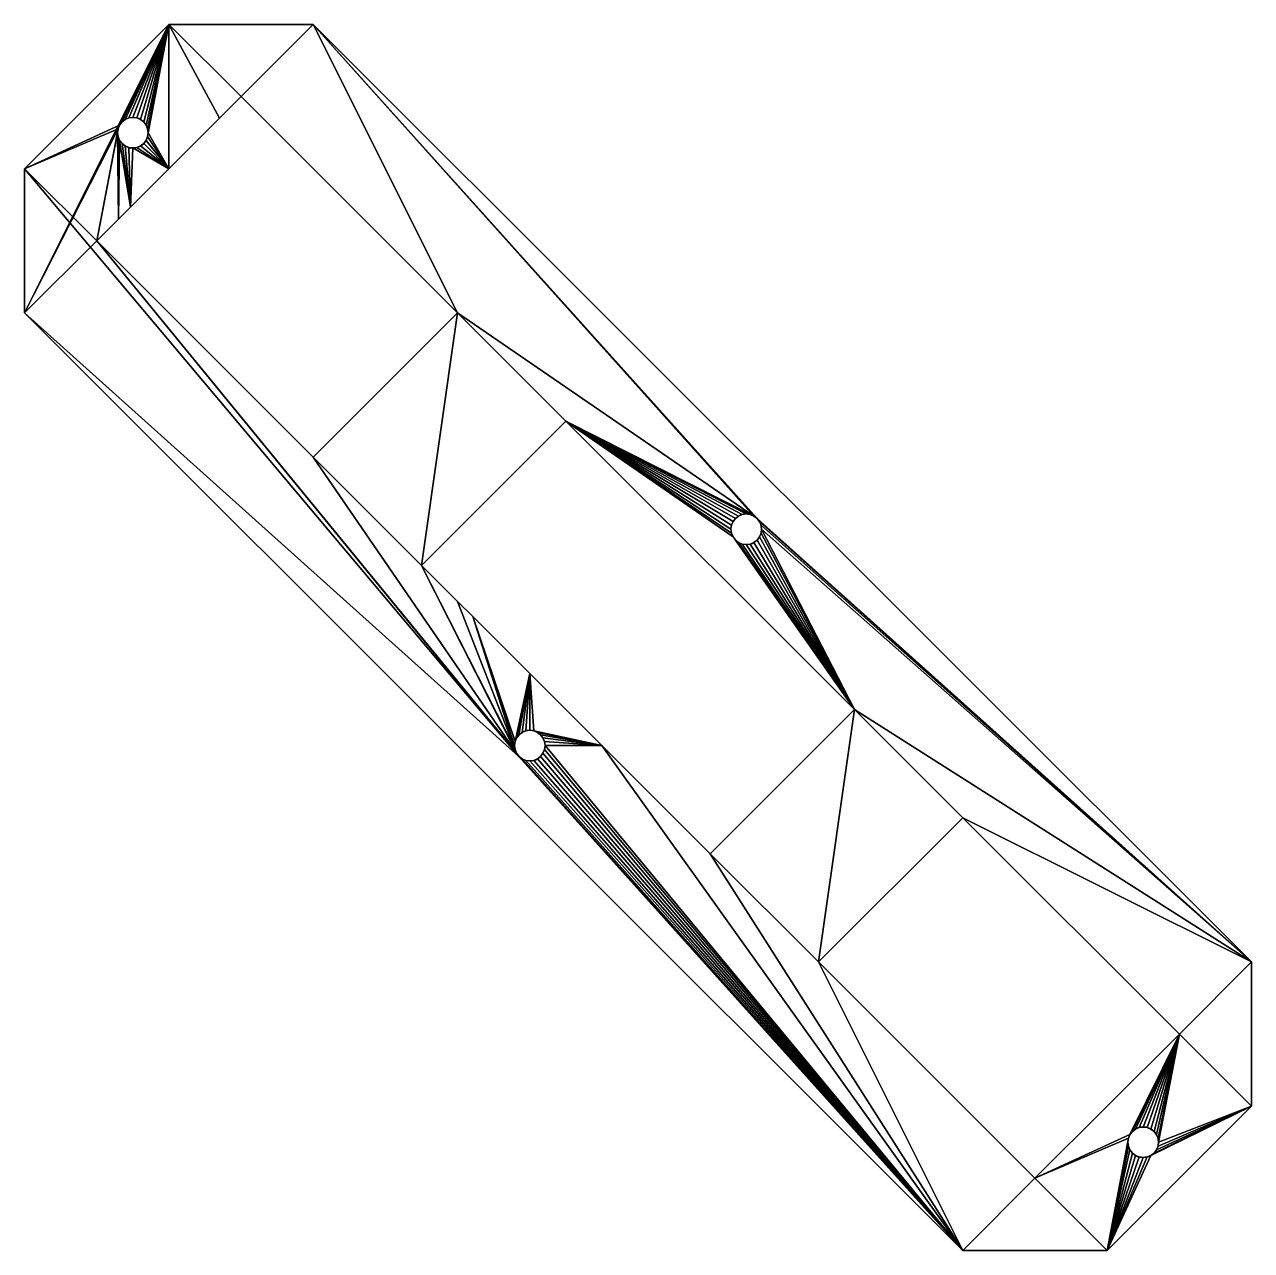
# Model space of a CAD drawing. Extents: x -60 to 60, y -60 to 60.
import ezdxf

# ---------------------------------------------------------------- set-up
doc = ezdxf.new("R2010")
doc.units = 0
doc.header["$MEASUREMENT"] = 0
doc.layers.get('0').update_dxf_attribs({"color": 13, "linetype": 'CONTINUOUS'})

# ---------------------------------------------------------------- blocks, each defined once
blk = doc.blocks.new('FUFO_S-2')
for p, q in [((0, 106.05), (14.14, 120.19)), ((0, 106.05, 2), (14.14, 120.19, 2)), ((14.14, 120.19), (14.14, 120.19, 2)), ((14.14, 120.19), (28.29, 120.19)), ((14.14, 120.19, 2), (28.29, 120.19, 2)), ((28.29, 120.19), (28.29, 120.19, 2)), ((28.29, 120.19), (120.23, 28.28)), ((28.29, 120.19, 2), (120.23, 28.28, 2)), ((19.09, 111), (21.22, 113.12)), ((19.09, 111, 2), (21.22, 113.12, 2)), ((21.22, 113.12, 2), (21.22, 113.12)), ((42.43, 91.91), (21.22, 113.12)), ((42.43, 91.91, 2), (21.22, 113.12, 2)), ((9.55, 110.64), (9.55, 110.64, 2)), ((9.86, 110.88), (9.86, 110.88, 2)), ((10.22, 111.03), (10.22, 111.03, 2)), ((10.61, 111.08), (10.61, 111.08, 2)), ((11, 111.03), (11, 111.03, 2)), ((11.36, 110.88), (11.36, 110.88, 2)), ((11.67, 110.64), (11.67, 110.64, 2)), ((19.09, 111, 2), (14.14, 106.05, 2)), ((19.09, 111), (14.14, 106.05)), ((19.09, 111, 2), (19.09, 111)), ((9.11, 109.58), (9.11, 109.58, 2)), ((9.16, 109.97), (9.16, 109.97, 2)), ((9.31, 110.33), (9.31, 110.33, 2)), ((11.91, 110.33), (11.91, 110.33, 2)), ((12.06, 109.97), (12.06, 109.97, 2)), ((12.11, 109.58), (12.11, 109.58, 2)), ((9.16, 109.2), (9.16, 109.2, 2)), ((9.31, 108.83), (9.31, 108.83, 2)), ((9.55, 108.52), (9.55, 108.52, 2)), ((9.86, 108.28), (9.86, 108.28, 2)), ((11.36, 108.29), (11.36, 108.29, 2)), ((11.67, 108.52), (11.67, 108.52, 2)), ((11.91, 108.83), (11.91, 108.83, 2)), ((12.06, 109.2), (12.06, 109.2, 2)), ((10.22, 108.14), (10.22, 108.14, 2)), ((10.61, 108.08), (10.61, 108.08, 2)), ((11, 108.14), (11, 108.14, 2)), ((0, 106.05), (0, 106.05, 2)), ((0, 91.91), (0, 106.05)), ((0, 91.91, 2), (0, 106.05, 2)), ((14.14, 106.05, 2), (10.37, 102.28, 2)), ((14.14, 106.05), (10.37, 102.28)), ((14.14, 106.05), (14.14, 106.05, 2)), ((10.37, 102.28), (9.19, 101.1)), ((10.37, 102.28, 2), (9.19, 101.1, 2)), ((10.37, 102.28, 2), (10.37, 102.28)), ((9.19, 101.1), (7.07, 98.98)), ((9.19, 101.1, 2), (7.07, 98.98, 2)), ((9.19, 101.1, 2), (9.19, 101.1)), ((7.07, 98.98), (28.29, 77.76)), ((7.07, 98.98, 2), (7.07, 98.98)), ((7.07, 98.98, 2), (28.29, 77.76, 2)), ((0, 91.91), (0, 91.91, 2)), ((91.94, 0), (0, 91.91)), ((91.94, 0, 2), (0, 91.91, 2)), ((42.43, 91.91), (28.29, 77.76)), ((42.43, 91.91, 2), (28.29, 77.76, 2)), ((42.43, 91.91, 2), (42.43, 91.91)), ((49.51, 84.84), (49.51, 84.84, 2)), ((53.04, 81.3, 2), (38.9, 67.16, 2)), ((53.04, 81.3), (38.9, 67.16)), ((53.04, 81.3, 2), (53.04, 81.3)), ((81.33, 53.02), (53.04, 81.3)), ((81.33, 53.02, 2), (53.04, 81.3, 2)), ((28.29, 77.76, 2), (28.29, 77.76)), ((70.33, 72.15), (70.33, 72.15, 2)), ((70.72, 72.2), (70.72, 72.2, 2)), ((71.11, 72.15), (71.11, 72.15, 2)), ((69.27, 71.09), (69.27, 71.09, 2)), ((69.42, 71.45), (69.42, 71.45, 2)), ((69.66, 71.76), (69.66, 71.76, 2)), ((69.97, 72), (69.97, 72, 2)), ((71.47, 72), (71.47, 72, 2)), ((71.78, 71.76), (71.78, 71.76, 2)), ((72.02, 71.45), (72.02, 71.45, 2)), ((72.17, 71.09), (72.17, 71.09, 2)), ((69.22, 70.7), (69.22, 70.7, 2)), ((69.27, 70.31), (69.27, 70.31, 2)), ((69.42, 69.95), (69.42, 69.95, 2)), ((72.02, 69.95), (72.02, 69.95, 2)), ((72.17, 70.31), (72.17, 70.31, 2)), ((72.22, 70.7), (72.22, 70.7, 2)), ((69.66, 69.64), (69.66, 69.64, 2)), ((69.97, 69.4), (69.97, 69.4, 2)), ((70.33, 69.25), (70.33, 69.25, 2)), ((70.72, 69.2), (70.72, 69.2, 2)), ((71.11, 69.25), (71.11, 69.25, 2)), ((71.47, 69.4), (71.47, 69.4, 2)), ((71.78, 69.64), (71.78, 69.64, 2)), ((38.9, 67.16, 2), (38.9, 67.16)), ((38.9, 67.16, 2), (42.43, 63.63, 2)), ((38.9, 67.16), (42.43, 63.63)), ((42.43, 63.63, 2), (42.43, 63.63)), ((42.43, 63.63, 2), (43.92, 62.14, 2)), ((42.43, 63.63), (43.92, 62.14)), ((43.92, 62.14, 2), (43.92, 62.14)), ((43.92, 62.14, 2), (49.51, 56.56, 2)), ((43.92, 62.14), (49.51, 56.56)), ((49.51, 56.56, 2), (56.58, 49.49, 2)), ((49.51, 56.56), (49.51, 56.56, 2)), ((49.51, 56.56), (56.58, 49.49)), ((81.33, 53.02), (67.19, 38.88)), ((81.33, 53.02, 2), (67.19, 38.88, 2)), ((81.33, 53.02, 2), (81.33, 53.02)), ((48.44, 50.55), (48.44, 50.55, 2)), ((48.76, 50.79), (48.76, 50.79, 2)), ((49.12, 50.94), (49.12, 50.94, 2)), ((49.51, 50.99), (49.51, 50.99, 2)), ((49.89, 50.94), (49.89, 50.94, 2)), ((50.26, 50.79), (50.26, 50.79, 2)), ((50.57, 50.55), (50.57, 50.55, 2)), ((48.01, 49.49), (48.01, 49.49, 2)), ((48.06, 49.88), (48.06, 49.88, 2)), ((48.21, 50.24), (48.21, 50.24, 2)), ((50.8, 50.24), (50.8, 50.24, 2)), ((50.95, 49.88), (50.95, 49.88, 2)), ((51.01, 49.49), (51.01, 49.49, 2)), ((56.58, 49.49, 2), (67.19, 38.88, 2)), ((56.58, 49.49), (67.19, 38.88)), ((56.58, 49.49, 2), (56.58, 49.49)), ((48.06, 49.1), (48.06, 49.1, 2)), ((48.21, 48.74), (48.21, 48.74, 2)), ((48.44, 48.43), (48.44, 48.43, 2)), ((48.76, 48.19), (48.76, 48.19, 2)), ((50.26, 48.19), (50.26, 48.19, 2)), ((50.57, 48.43), (50.57, 48.43, 2)), ((50.8, 48.74), (50.8, 48.74, 2)), ((50.95, 49.1), (50.95, 49.1, 2)), ((49.12, 48.04), (49.12, 48.04, 2)), ((49.51, 47.99), (49.51, 47.99, 2)), ((49.89, 48.04), (49.89, 48.04, 2)), ((91.94, 42.42), (77.8, 28.28)), ((91.94, 42.42, 2), (77.8, 28.28, 2)), ((113.16, 21.21), (91.94, 42.42)), ((91.94, 42.42, 2), (91.94, 42.42)), ((113.16, 21.21, 2), (91.94, 42.42, 2)), ((67.19, 38.88, 2), (67.19, 38.88)), ((77.8, 28.28), (99.01, 7.07)), ((77.8, 28.28, 2), (77.8, 28.28)), ((77.8, 28.28, 2), (99.01, 7.07, 2)), ((120.23, 28.28), (120.23, 28.28, 2)), ((120.23, 28.28), (120.23, 14.14)), ((120.23, 28.28, 2), (120.23, 14.14, 2)), ((99.01, 7.07), (113.16, 21.21)), ((99.01, 7.07, 2), (113.16, 21.21, 2)), ((113.16, 21.21, 2), (113.16, 21.21)), ((120.23, 14.14), (106.08, 0)), ((120.23, 14.14, 2), (106.08, 0, 2)), ((120.23, 14.14), (120.23, 14.14, 2)), ((109.23, 12.05), (109.23, 12.05, 2)), ((109.62, 12.1), (109.62, 12.1, 2)), ((110.01, 12.05), (110.01, 12.05, 2)), ((108.17, 10.99), (108.17, 10.99, 2)), ((108.32, 11.35), (108.32, 11.35, 2)), ((108.56, 11.67), (108.56, 11.67, 2)), ((108.87, 11.9), (108.87, 11.9, 2)), ((110.37, 11.9), (110.37, 11.9, 2)), ((110.68, 11.67), (110.68, 11.67, 2)), ((110.92, 11.36), (110.92, 11.36, 2)), ((111.07, 10.99), (111.07, 10.99, 2)), ((108.12, 10.6), (108.12, 10.6, 2)), ((108.17, 10.22), (108.17, 10.22, 2)), ((108.32, 9.85), (108.32, 9.85, 2)), ((110.92, 9.86), (110.92, 9.86, 2)), ((111.07, 10.22), (111.07, 10.22, 2)), ((111.12, 10.61), (111.12, 10.61, 2)), ((108.56, 9.54), (108.56, 9.54, 2)), ((108.87, 9.31), (108.87, 9.31, 2)), ((109.23, 9.16), (109.23, 9.16, 2)), ((109.62, 9.1), (109.62, 9.1, 2)), ((110.01, 9.16), (110.01, 9.16, 2)), ((110.37, 9.31), (110.37, 9.31, 2)), ((110.68, 9.54), (110.68, 9.54, 2)), ((99.01, 7.07, 2), (99.01, 7.07)), ((91.94, 0), (91.94, 0, 2)), ((106.08, 0), (91.94, 0)), ((106.08, 0, 2), (91.94, 0, 2)), ((106.08, 0), (106.08, 0, 2))]:
    blk.add_line(p, q)
at = {"extrusion": (0, 0, -1)}
for centre in [(-10.61, 109.58, -2), (-10.61, 109.58), (-70.72, 70.7, -2), (-70.72, 70.7), (-49.51, 49.49, -2), (-49.51, 49.49), (-109.62, 10.6, -2), (-109.62, 10.6)]:
    blk.add_circle(centre, 1.5, dxfattribs=at)
mesh = blk.add_polyface()
corners = [(0, 91.91), (48.44, 48.43), (91.94, 0), (7.07, 98.98), (48.21, 48.74), (28.29, 77.76), (38.9, 67.16), (48.06, 49.1), (42.43, 63.63), (43.92, 62.14), (48.01, 49.49), (48.76, 48.19), (49.12, 48.04), (49.51, 47.99), (49.89, 48.04), (50.26, 48.19), (50.57, 48.43), (50.8, 48.74), (50.95, 49.1), (51.01, 49.49), (56.58, 49.49), (67.19, 38.88), (77.8, 28.28), (99.01, 7.07), (106.08, 0), (108.17, 10.99), (108.32, 11.35), (113.16, 21.21), (108.12, 10.6), (108.56, 11.67), (108.87, 11.9), (109.23, 12.05), (109.62, 12.1), (110.01, 12.05), (110.37, 11.9), (110.68, 11.67), (110.92, 11.36), (111.07, 10.99), (111.12, 10.61), (14.14, 120.19), (0, 106.05), (9.31, 110.33), (9.16, 109.97), (9.11, 109.58), (9.55, 110.64), (9.86, 110.88), (10.22, 111.03), (10.61, 111.08), (11, 111.03), (11.36, 110.88), (11.67, 110.64), (11.91, 110.33), (12.06, 109.97), (12.11, 109.58), (14.14, 106.05), (19.09, 111), (21.22, 113.12), (28.29, 120.19), (42.43, 91.91), (71.47, 72), (71.78, 71.76), (120.23, 28.28), (53.04, 81.3), (71.11, 72.15), (70.72, 72.2), (70.33, 72.15), (69.97, 72), (69.66, 71.76), (69.42, 71.45), (69.27, 71.09), (69.22, 70.7), (72.02, 71.45), (72.17, 71.09), (72.22, 70.7), (81.33, 53.02), (91.94, 42.42), (110.37, 9.31), (120.23, 14.14), (110.01, 9.16), (109.62, 9.1), (109.23, 9.16), (108.87, 9.31), (108.56, 9.54), (108.32, 9.85), (108.17, 10.22), (110.68, 9.54), (110.92, 9.86), (111.07, 10.22), (69.42, 69.95), (69.27, 70.31), (69.66, 69.64), (69.97, 69.4), (70.33, 69.25), (70.72, 69.2), (71.11, 69.25), (71.47, 69.4), (71.78, 69.64), (72.02, 69.95), (72.17, 70.31), (48.06, 49.88), (49.51, 56.56), (48.21, 50.24), (48.44, 50.55), (48.76, 50.79), (49.12, 50.94), (49.51, 50.99), (49.89, 50.94), (50.26, 50.79), (50.57, 50.55), (50.8, 50.24), (50.95, 49.88), (9.19, 101.1), (9.16, 109.2), (9.31, 108.83), (10.37, 102.28), (9.55, 108.52), (9.86, 108.28), (10.22, 108.14), (10.61, 108.08), (11, 108.14), (11.36, 108.29), (11.67, 108.52), (11.91, 108.83), (12.06, 109.2)]
mesh.append_faces([[corners[k] for k in face] for face in [(39, 0, 40)]], dxfattribs={"vtx0": -1})
mesh.append_faces([[corners[k] for k in face] for face in [(0, 1, 2), (1, 3, 4), (4, 6, 7), (7, 9, 10), (2, 23, 24), (25, 23, 26), (26, 27, 29), (29, 27, 30), (30, 27, 31), (31, 27, 32), (32, 27, 33), (33, 27, 34), (34, 27, 35), (35, 27, 36), (36, 27, 37), (37, 27, 38), (41, 39, 44), (44, 39, 45), (45, 39, 46), (46, 39, 47), (47, 39, 48), (48, 39, 49), (49, 39, 50), (50, 39, 51), (51, 39, 52), (52, 39, 53), (54, 39, 55), (55, 39, 56), (56, 57, 58), (59, 57, 60), (60, 61, 71), (71, 61, 72), (72, 61, 73), (75, 61, 27), (24, 76, 77), (76, 24, 78), (78, 24, 79), (79, 24, 80), (80, 24, 81), (81, 24, 82), (82, 24, 83), (83, 24, 84), (84, 24, 28), (77, 27, 61), (74, 22, 21), (22, 74, 75), (62, 88, 74), (88, 62, 89), (89, 62, 70), (99, 100, 101), (101, 100, 102), (102, 100, 103), (103, 100, 104), (104, 100, 105), (105, 100, 106), (106, 20, 107), (107, 20, 108), (108, 20, 109), (109, 20, 110), (110, 20, 19), (58, 6, 5), (6, 58, 62), (111, 113, 114), (114, 118, 54)]], dxfattribs={"vtx0": -1, "vtx1": -1})
mesh.append_faces([[corners[k] for k in face] for face in [(1, 0, 3), (4, 5, 6), (2, 19, 20), (2, 21, 22), (24, 23, 25), (0, 39, 41), (0, 42, 3), (53, 39, 54), (58, 57, 59), (58, 59, 62), (73, 61, 74), (74, 61, 75), (77, 38, 27)]], dxfattribs={"vtx0": -1, "vtx1": -1, "vtx2": -1})
mesh.append_faces([[corners[k] for k in face] for face in [(4, 3, 5), (7, 6, 8), (7, 8, 9), (2, 1, 11), (2, 11, 12), (2, 12, 13), (2, 13, 14), (2, 14, 15), (2, 15, 16), (2, 16, 17), (2, 17, 18), (2, 18, 19), (2, 20, 21), (2, 22, 23), (26, 23, 27), (24, 25, 28), (0, 41, 42), (3, 42, 43), (56, 39, 57), (60, 57, 61), (62, 59, 63), (62, 63, 64), (62, 64, 65), (62, 65, 66), (62, 66, 67), (62, 67, 68), (62, 68, 69), (62, 69, 70), (77, 76, 85), (77, 85, 86), (77, 86, 87), (77, 87, 38), (74, 88, 90), (74, 90, 91), (74, 91, 92), (74, 92, 93), (74, 93, 94), (74, 94, 95), (74, 95, 96), (74, 96, 97), (74, 97, 98), (74, 98, 73), (9, 99, 10), (99, 9, 100), (106, 100, 20), (43, 111, 3), (111, 43, 112), (111, 112, 113), (114, 113, 115), (114, 115, 116), (114, 116, 117), (114, 117, 118), (54, 118, 119), (54, 119, 120), (54, 120, 121), (54, 121, 122), (54, 122, 123), (54, 123, 53)]], dxfattribs={"vtx0": -1, "vtx2": -1})
mesh = blk.add_polyface()
corners = [(77.8, 28.28, 2), (81.33, 53.02, 2), (67.19, 38.88, 2), (91.94, 42.42, 2), (106.08, 0, 2), (108.17, 10.22, 2), (108.12, 10.6, 2), (108.32, 9.85, 2), (108.56, 9.54, 2), (108.87, 9.31, 2), (109.23, 9.16, 2), (109.62, 9.1, 2), (110.01, 9.16, 2), (110.37, 9.31, 2), (120.23, 14.14, 2), (110.68, 9.54, 2), (110.92, 9.86, 2), (111.07, 10.22, 2), (111.12, 10.61, 2), (113.16, 21.21, 2), (120.23, 28.28, 2), (0, 106.05, 2), (9.31, 110.33, 2), (14.14, 120.19, 2), (9.16, 109.97, 2), (7.07, 98.98, 2), (9.11, 109.58, 2), (9.55, 110.64, 2), (9.86, 110.88, 2), (10.22, 111.03, 2), (10.61, 111.08, 2), (11, 111.03, 2), (11.36, 110.88, 2), (11.67, 110.64, 2), (11.91, 110.33, 2), (12.06, 109.97, 2), (12.11, 109.58, 2), (14.14, 106.05, 2), (19.09, 111, 2), (21.22, 113.12, 2), (28.29, 120.19, 2), (42.43, 91.91, 2), (71.47, 72, 2), (71.78, 71.76, 2), (53.04, 81.3, 2), (71.11, 72.15, 2), (70.72, 72.2, 2), (70.33, 72.15, 2), (69.97, 72, 2), (69.66, 71.76, 2), (69.42, 71.45, 2), (69.27, 71.09, 2), (69.22, 70.7, 2), (72.02, 71.45, 2), (72.17, 71.09, 2), (72.22, 70.7, 2), (0, 91.91, 2), (48.44, 48.43, 2), (91.94, 0, 2), (48.21, 48.74, 2), (28.29, 77.76, 2), (38.9, 67.16, 2), (48.06, 49.1, 2), (42.43, 63.63, 2), (43.92, 62.14, 2), (48.01, 49.49, 2), (48.76, 48.19, 2), (49.12, 48.04, 2), (49.51, 47.99, 2), (49.89, 48.04, 2), (50.26, 48.19, 2), (50.57, 48.43, 2), (50.8, 48.74, 2), (50.95, 49.1, 2), (51.01, 49.49, 2), (56.58, 49.49, 2), (99.01, 7.07, 2), (108.17, 10.99, 2), (108.32, 11.35, 2), (108.56, 11.67, 2), (108.87, 11.9, 2), (109.23, 12.05, 2), (109.62, 12.1, 2), (110.01, 12.05, 2), (110.37, 11.9, 2), (110.68, 11.67, 2), (110.92, 11.36, 2), (111.07, 10.99, 2), (9.19, 101.1, 2), (9.16, 109.2, 2), (9.31, 108.83, 2), (10.37, 102.28, 2), (9.55, 108.52, 2), (9.86, 108.28, 2), (10.22, 108.14, 2), (10.61, 108.08, 2), (11, 108.14, 2), (11.36, 108.29, 2), (11.67, 108.52, 2), (11.91, 108.83, 2), (12.06, 109.2, 2), (69.27, 70.31, 2), (69.42, 69.95, 2), (69.66, 69.64, 2), (69.97, 69.4, 2), (70.33, 69.25, 2), (70.72, 69.2, 2), (71.11, 69.25, 2), (71.47, 69.4, 2), (71.78, 69.64, 2), (72.02, 69.95, 2), (72.17, 70.31, 2), (48.06, 49.88, 2), (49.51, 56.56, 2), (48.21, 50.24, 2), (48.44, 50.55, 2), (48.76, 50.79, 2), (49.12, 50.94, 2), (49.51, 50.99, 2), (49.89, 50.94, 2), (50.26, 50.79, 2), (50.57, 50.55, 2), (50.8, 50.24, 2), (50.95, 49.88, 2)]
mesh.append_faces([[corners[k] for k in face] for face in [(5, 4, 7), (7, 4, 8), (8, 4, 9), (9, 4, 10), (10, 4, 11), (11, 4, 12), (12, 4, 13), (13, 14, 15), (15, 14, 16), (16, 14, 17), (17, 14, 18), (21, 22, 23), (22, 21, 24), (24, 25, 26), (23, 39, 40), (40, 43, 20), (42, 44, 45), (45, 44, 46), (46, 44, 47), (47, 44, 48), (48, 44, 49), (49, 44, 50), (50, 44, 51), (51, 44, 52), (56, 57, 21), (25, 59, 60), (61, 62, 63), (63, 62, 64), (57, 58, 66), (66, 58, 67), (67, 58, 68), (68, 58, 69), (69, 58, 70), (70, 58, 71), (71, 58, 72), (72, 58, 73), (73, 58, 74), (75, 58, 2), (0, 58, 76), (76, 78, 19), (77, 4, 6), (88, 26, 25), (26, 88, 89), (89, 88, 90), (90, 91, 92), (92, 91, 93), (93, 91, 94), (94, 91, 95), (95, 37, 96), (96, 37, 97), (97, 37, 98), (98, 37, 99), (99, 37, 100), (100, 37, 36), (101, 44, 102), (102, 1, 103), (103, 1, 104), (104, 1, 105), (105, 1, 106), (106, 1, 107), (107, 1, 108), (108, 1, 109), (109, 1, 110), (110, 1, 111), (111, 1, 55), (64, 112, 113), (112, 64, 65), (113, 119, 75)]], dxfattribs={"vtx0": -1, "vtx1": -1})
mesh.append_faces([[corners[k] for k in face] for face in [(18, 14, 19), (24, 21, 25), (23, 36, 37), (40, 41, 42), (42, 41, 44), (20, 55, 1), (20, 1, 3), (21, 57, 25), (60, 59, 61), (74, 58, 75), (2, 58, 0), (76, 4, 77)]], dxfattribs={"vtx0": -1, "vtx1": -1, "vtx2": -1})
mesh.append_faces([[corners[k] for k in face] for face in [(0, 1, 2), (1, 0, 3), (4, 5, 6), (13, 4, 14), (19, 14, 20), (23, 22, 27), (23, 27, 28), (23, 28, 29), (23, 29, 30), (23, 30, 31), (23, 31, 32), (23, 32, 33), (23, 33, 34), (23, 34, 35), (23, 35, 36), (23, 37, 38), (23, 38, 39), (40, 39, 41), (40, 42, 43), (20, 43, 53), (20, 53, 54), (20, 54, 55), (20, 3, 19), (57, 56, 58), (25, 57, 59), (61, 59, 62), (64, 62, 65), (76, 58, 4), (76, 77, 78), (19, 78, 79), (19, 79, 80), (19, 80, 81), (19, 81, 82), (19, 82, 83), (19, 83, 84), (19, 84, 85), (19, 85, 86), (19, 86, 87), (19, 87, 18), (61, 41, 60), (41, 61, 44), (90, 88, 91), (95, 91, 37), (44, 101, 52), (102, 44, 1), (113, 112, 114), (113, 114, 115), (113, 115, 116), (113, 116, 117), (113, 117, 118), (113, 118, 119), (75, 119, 120), (75, 120, 121), (75, 121, 122), (75, 122, 123), (75, 123, 74)]], dxfattribs={"vtx0": -1, "vtx2": -1})
mesh = blk.add_polyface()
corners = [(0, 106.05, 2), (14.14, 120.19), (0, 106.05), (14.14, 120.19, 2)]
mesh.append_faces([[corners[k] for k in face] for face in [(0, 1, 2), (1, 0, 3)]], dxfattribs={"vtx0": -1})
mesh = blk.add_polyface()
corners = [(14.14, 120.19, 2), (28.29, 120.19), (14.14, 120.19), (28.29, 120.19, 2)]
mesh.append_faces([[corners[k] for k in face] for face in [(0, 1, 2), (1, 0, 3)]], dxfattribs={"vtx0": -1})
mesh = blk.add_polyface()
corners = [(28.29, 120.19, 2), (120.23, 28.28), (28.29, 120.19), (120.23, 28.28, 2)]
mesh.append_faces([[corners[k] for k in face] for face in [(0, 1, 2), (1, 0, 3)]], dxfattribs={"vtx0": -1})
mesh = blk.add_polyface()
corners = [(21.22, 113.12, 2), (19.09, 111), (21.22, 113.12), (19.09, 111, 2)]
mesh.append_faces([[corners[k] for k in face] for face in [(0, 1, 2), (1, 0, 3)]], dxfattribs={"vtx0": -1})
mesh = blk.add_polyface()
corners = [(42.43, 91.91, 2), (21.22, 113.12), (42.43, 91.91), (21.22, 113.12, 2)]
mesh.append_faces([[corners[k] for k in face] for face in [(0, 1, 2), (1, 0, 3)]], dxfattribs={"vtx0": -1})
mesh = blk.add_polyface()
corners = [(9.55, 110.64), (9.31, 110.33, 2), (9.31, 110.33), (9.55, 110.64, 2)]
mesh.append_faces([[corners[k] for k in face] for face in [(0, 1, 2), (1, 0, 3)]], dxfattribs={"vtx0": -1})
mesh = blk.add_polyface()
corners = [(9.86, 110.88, 2), (9.55, 110.64), (9.86, 110.88), (9.55, 110.64, 2)]
mesh.append_faces([[corners[k] for k in face] for face in [(0, 1, 2), (1, 0, 3)]], dxfattribs={"vtx0": -1})
mesh = blk.add_polyface()
corners = [(10.22, 111.03, 2), (9.86, 110.88), (10.22, 111.03), (9.86, 110.88, 2)]
mesh.append_faces([[corners[k] for k in face] for face in [(0, 1, 2), (1, 0, 3)]], dxfattribs={"vtx0": -1})
mesh = blk.add_polyface()
corners = [(10.61, 111.08, 2), (10.22, 111.03), (10.61, 111.08), (10.22, 111.03, 2)]
mesh.append_faces([[corners[k] for k in face] for face in [(0, 1, 2), (1, 0, 3)]], dxfattribs={"vtx0": -1})
mesh = blk.add_polyface()
corners = [(11, 111.03, 2), (10.61, 111.08), (11, 111.03), (10.61, 111.08, 2)]
mesh.append_faces([[corners[k] for k in face] for face in [(0, 1, 2), (1, 0, 3)]], dxfattribs={"vtx0": -1})
mesh = blk.add_polyface()
corners = [(11.36, 110.88, 2), (11, 111.03), (11.36, 110.88), (11, 111.03, 2)]
mesh.append_faces([[corners[k] for k in face] for face in [(0, 1, 2), (1, 0, 3)]], dxfattribs={"vtx0": -1})
mesh = blk.add_polyface()
corners = [(11.67, 110.64, 2), (11.36, 110.88), (11.67, 110.64), (11.36, 110.88, 2)]
mesh.append_faces([[corners[k] for k in face] for face in [(0, 1, 2), (1, 0, 3)]], dxfattribs={"vtx0": -1})
mesh = blk.add_polyface()
corners = [(11.67, 110.64, 2), (11.91, 110.33), (11.91, 110.33, 2), (11.67, 110.64)]
mesh.append_faces([[corners[k] for k in face] for face in [(0, 1, 2), (1, 0, 3)]], dxfattribs={"vtx0": -1})
mesh = blk.add_polyface()
corners = [(19.09, 111, 2), (14.14, 106.05), (19.09, 111), (14.14, 106.05, 2)]
mesh.append_faces([[corners[k] for k in face] for face in [(0, 1, 2), (1, 0, 3)]], dxfattribs={"vtx0": -1})
mesh = blk.add_polyface()
corners = [(9.16, 109.97), (9.11, 109.58, 2), (9.11, 109.58), (9.16, 109.97, 2)]
mesh.append_faces([[corners[k] for k in face] for face in [(0, 1, 2), (1, 0, 3)]], dxfattribs={"vtx0": -1})
mesh = blk.add_polyface()
corners = [(9.11, 109.58), (9.16, 109.2, 2), (9.16, 109.2), (9.11, 109.58, 2)]
mesh.append_faces([[corners[k] for k in face] for face in [(0, 1, 2), (1, 0, 3)]], dxfattribs={"vtx0": -1})
mesh = blk.add_polyface()
corners = [(9.31, 110.33), (9.16, 109.97, 2), (9.16, 109.97), (9.31, 110.33, 2)]
mesh.append_faces([[corners[k] for k in face] for face in [(0, 1, 2), (1, 0, 3)]], dxfattribs={"vtx0": -1})
mesh = blk.add_polyface()
corners = [(11.91, 110.33, 2), (12.06, 109.97), (12.06, 109.97, 2), (11.91, 110.33)]
mesh.append_faces([[corners[k] for k in face] for face in [(0, 1, 2), (1, 0, 3)]], dxfattribs={"vtx0": -1})
mesh = blk.add_polyface()
corners = [(12.06, 109.97, 2), (12.11, 109.58), (12.11, 109.58, 2), (12.06, 109.97)]
mesh.append_faces([[corners[k] for k in face] for face in [(0, 1, 2), (1, 0, 3)]], dxfattribs={"vtx0": -1})
mesh = blk.add_polyface()
corners = [(12.11, 109.58, 2), (12.06, 109.2), (12.06, 109.2, 2), (12.11, 109.58)]
mesh.append_faces([[corners[k] for k in face] for face in [(0, 1, 2), (1, 0, 3)]], dxfattribs={"vtx0": -1})
mesh = blk.add_polyface()
corners = [(9.16, 109.2), (9.31, 108.83, 2), (9.31, 108.83), (9.16, 109.2, 2)]
mesh.append_faces([[corners[k] for k in face] for face in [(0, 1, 2), (1, 0, 3)]], dxfattribs={"vtx0": -1})
mesh = blk.add_polyface()
corners = [(9.31, 108.83), (9.55, 108.52, 2), (9.55, 108.52), (9.31, 108.83, 2)]
mesh.append_faces([[corners[k] for k in face] for face in [(0, 1, 2), (1, 0, 3)]], dxfattribs={"vtx0": -1})
mesh = blk.add_polyface()
corners = [(9.55, 108.52, 2), (9.86, 108.28), (9.55, 108.52), (9.86, 108.28, 2)]
mesh.append_faces([[corners[k] for k in face] for face in [(0, 1, 2), (1, 0, 3)]], dxfattribs={"vtx0": -1})
mesh = blk.add_polyface()
corners = [(9.86, 108.28, 2), (10.22, 108.14), (9.86, 108.28), (10.22, 108.14, 2)]
mesh.append_faces([[corners[k] for k in face] for face in [(0, 1, 2), (1, 0, 3)]], dxfattribs={"vtx0": -1})
mesh = blk.add_polyface()
corners = [(11, 108.14, 2), (11.36, 108.29), (11, 108.14), (11.36, 108.29, 2)]
mesh.append_faces([[corners[k] for k in face] for face in [(0, 1, 2), (1, 0, 3)]], dxfattribs={"vtx0": -1})
mesh = blk.add_polyface()
corners = [(11.36, 108.29, 2), (11.67, 108.52), (11.36, 108.29), (11.67, 108.52, 2)]
mesh.append_faces([[corners[k] for k in face] for face in [(0, 1, 2), (1, 0, 3)]], dxfattribs={"vtx0": -1})
mesh = blk.add_polyface()
corners = [(11.91, 108.83, 2), (11.67, 108.52), (11.67, 108.52, 2), (11.91, 108.83)]
mesh.append_faces([[corners[k] for k in face] for face in [(0, 1, 2), (1, 0, 3)]], dxfattribs={"vtx0": -1})
mesh = blk.add_polyface()
corners = [(12.06, 109.2, 2), (11.91, 108.83), (11.91, 108.83, 2), (12.06, 109.2)]
mesh.append_faces([[corners[k] for k in face] for face in [(0, 1, 2), (1, 0, 3)]], dxfattribs={"vtx0": -1})
mesh = blk.add_polyface()
corners = [(10.22, 108.14, 2), (10.61, 108.08), (10.22, 108.14), (10.61, 108.08, 2)]
mesh.append_faces([[corners[k] for k in face] for face in [(0, 1, 2), (1, 0, 3)]], dxfattribs={"vtx0": -1})
mesh = blk.add_polyface()
corners = [(10.61, 108.08, 2), (11, 108.14), (10.61, 108.08), (11, 108.14, 2)]
mesh.append_faces([[corners[k] for k in face] for face in [(0, 1, 2), (1, 0, 3)]], dxfattribs={"vtx0": -1})
mesh = blk.add_polyface()
corners = [(0, 106.05, 2), (0, 91.91), (0, 91.91, 2), (0, 106.05)]
mesh.append_faces([[corners[k] for k in face] for face in [(0, 1, 2), (1, 0, 3)]], dxfattribs={"vtx0": -1})
mesh = blk.add_polyface()
corners = [(14.14, 106.05, 2), (10.37, 102.28), (14.14, 106.05), (10.37, 102.28, 2)]
mesh.append_faces([[corners[k] for k in face] for face in [(0, 1, 2), (1, 0, 3)]], dxfattribs={"vtx0": -1})
mesh = blk.add_polyface()
corners = [(10.37, 102.28, 2), (9.19, 101.1), (10.37, 102.28), (9.19, 101.1, 2)]
mesh.append_faces([[corners[k] for k in face] for face in [(0, 1, 2), (1, 0, 3)]], dxfattribs={"vtx0": -1})
mesh = blk.add_polyface()
corners = [(9.19, 101.1), (7.07, 98.98, 2), (7.07, 98.98), (9.19, 101.1, 2)]
mesh.append_faces([[corners[k] for k in face] for face in [(0, 1, 2), (1, 0, 3)]], dxfattribs={"vtx0": -1})
mesh = blk.add_polyface()
corners = [(7.07, 98.98, 2), (28.29, 77.76), (7.07, 98.98), (28.29, 77.76, 2)]
mesh.append_faces([[corners[k] for k in face] for face in [(0, 1, 2), (1, 0, 3)]], dxfattribs={"vtx0": -1})
mesh = blk.add_polyface()
corners = [(91.94, 0, 2), (0, 91.91), (91.94, 0), (0, 91.91, 2)]
mesh.append_faces([[corners[k] for k in face] for face in [(0, 1, 2), (1, 0, 3)]], dxfattribs={"vtx0": -1})
mesh = blk.add_polyface()
corners = [(42.43, 91.91, 2), (28.29, 77.76), (28.29, 77.76, 2), (42.43, 91.91)]
mesh.append_faces([[corners[k] for k in face] for face in [(0, 1, 2), (1, 0, 3)]], dxfattribs={"vtx0": -1})
mesh = blk.add_polyface()
corners = [(53.04, 81.3), (38.9, 67.16, 2), (38.9, 67.16), (53.04, 81.3, 2)]
mesh.append_faces([[corners[k] for k in face] for face in [(0, 1, 2), (1, 0, 3)]], dxfattribs={"vtx0": -1})
mesh = blk.add_polyface()
corners = [(81.33, 53.02, 2), (53.04, 81.3), (81.33, 53.02), (53.04, 81.3, 2)]
mesh.append_faces([[corners[k] for k in face] for face in [(0, 1, 2), (1, 0, 3)]], dxfattribs={"vtx0": -1})
mesh = blk.add_polyface()
corners = [(70.33, 72.15, 2), (69.97, 72), (70.33, 72.15), (69.97, 72, 2)]
mesh.append_faces([[corners[k] for k in face] for face in [(0, 1, 2), (1, 0, 3)]], dxfattribs={"vtx0": -1})
mesh = blk.add_polyface()
corners = [(70.72, 72.2, 2), (70.33, 72.15), (70.72, 72.2), (70.33, 72.15, 2)]
mesh.append_faces([[corners[k] for k in face] for face in [(0, 1, 2), (1, 0, 3)]], dxfattribs={"vtx0": -1})
mesh = blk.add_polyface()
corners = [(71.11, 72.15, 2), (70.72, 72.2), (71.11, 72.15), (70.72, 72.2, 2)]
mesh.append_faces([[corners[k] for k in face] for face in [(0, 1, 2), (1, 0, 3)]], dxfattribs={"vtx0": -1})
mesh = blk.add_polyface()
corners = [(71.47, 72, 2), (71.11, 72.15), (71.47, 72), (71.11, 72.15, 2)]
mesh.append_faces([[corners[k] for k in face] for face in [(0, 1, 2), (1, 0, 3)]], dxfattribs={"vtx0": -1})
mesh = blk.add_polyface()
corners = [(69.27, 71.09), (69.22, 70.7, 2), (69.22, 70.7), (69.27, 71.09, 2)]
mesh.append_faces([[corners[k] for k in face] for face in [(0, 1, 2), (1, 0, 3)]], dxfattribs={"vtx0": -1})
mesh = blk.add_polyface()
corners = [(69.42, 71.45), (69.27, 71.09, 2), (69.27, 71.09), (69.42, 71.45, 2)]
mesh.append_faces([[corners[k] for k in face] for face in [(0, 1, 2), (1, 0, 3)]], dxfattribs={"vtx0": -1})
mesh = blk.add_polyface()
corners = [(69.66, 71.76), (69.42, 71.45, 2), (69.42, 71.45), (69.66, 71.76, 2)]
mesh.append_faces([[corners[k] for k in face] for face in [(0, 1, 2), (1, 0, 3)]], dxfattribs={"vtx0": -1})
mesh = blk.add_polyface()
corners = [(69.97, 72, 2), (69.66, 71.76), (69.97, 72), (69.66, 71.76, 2)]
mesh.append_faces([[corners[k] for k in face] for face in [(0, 1, 2), (1, 0, 3)]], dxfattribs={"vtx0": -1})
mesh = blk.add_polyface()
corners = [(71.78, 71.76, 2), (71.47, 72), (71.78, 71.76), (71.47, 72, 2)]
mesh.append_faces([[corners[k] for k in face] for face in [(0, 1, 2), (1, 0, 3)]], dxfattribs={"vtx0": -1})
mesh = blk.add_polyface()
corners = [(71.78, 71.76, 2), (72.02, 71.45), (72.02, 71.45, 2), (71.78, 71.76)]
mesh.append_faces([[corners[k] for k in face] for face in [(0, 1, 2), (1, 0, 3)]], dxfattribs={"vtx0": -1})
mesh = blk.add_polyface()
corners = [(72.02, 71.45, 2), (72.17, 71.09), (72.17, 71.09, 2), (72.02, 71.45)]
mesh.append_faces([[corners[k] for k in face] for face in [(0, 1, 2), (1, 0, 3)]], dxfattribs={"vtx0": -1})
mesh = blk.add_polyface()
corners = [(72.17, 71.09, 2), (72.22, 70.7), (72.22, 70.7, 2), (72.17, 71.09)]
mesh.append_faces([[corners[k] for k in face] for face in [(0, 1, 2), (1, 0, 3)]], dxfattribs={"vtx0": -1})
mesh = blk.add_polyface()
corners = [(69.22, 70.7), (69.27, 70.31, 2), (69.27, 70.31), (69.22, 70.7, 2)]
mesh.append_faces([[corners[k] for k in face] for face in [(0, 1, 2), (1, 0, 3)]], dxfattribs={"vtx0": -1})
mesh = blk.add_polyface()
corners = [(69.27, 70.31), (69.42, 69.95, 2), (69.42, 69.95), (69.27, 70.31, 2)]
mesh.append_faces([[corners[k] for k in face] for face in [(0, 1, 2), (1, 0, 3)]], dxfattribs={"vtx0": -1})
mesh = blk.add_polyface()
corners = [(69.42, 69.95), (69.66, 69.64, 2), (69.66, 69.64), (69.42, 69.95, 2)]
mesh.append_faces([[corners[k] for k in face] for face in [(0, 1, 2), (1, 0, 3)]], dxfattribs={"vtx0": -1})
mesh = blk.add_polyface()
corners = [(72.02, 69.95, 2), (71.78, 69.64), (71.78, 69.64, 2), (72.02, 69.95)]
mesh.append_faces([[corners[k] for k in face] for face in [(0, 1, 2), (1, 0, 3)]], dxfattribs={"vtx0": -1})
mesh = blk.add_polyface()
corners = [(72.17, 70.31, 2), (72.02, 69.95), (72.02, 69.95, 2), (72.17, 70.31)]
mesh.append_faces([[corners[k] for k in face] for face in [(0, 1, 2), (1, 0, 3)]], dxfattribs={"vtx0": -1})
mesh = blk.add_polyface()
corners = [(72.22, 70.7, 2), (72.17, 70.31), (72.17, 70.31, 2), (72.22, 70.7)]
mesh.append_faces([[corners[k] for k in face] for face in [(0, 1, 2), (1, 0, 3)]], dxfattribs={"vtx0": -1})
mesh = blk.add_polyface()
corners = [(69.66, 69.64, 2), (69.97, 69.4), (69.66, 69.64), (69.97, 69.4, 2)]
mesh.append_faces([[corners[k] for k in face] for face in [(0, 1, 2), (1, 0, 3)]], dxfattribs={"vtx0": -1})
mesh = blk.add_polyface()
corners = [(69.97, 69.4, 2), (70.33, 69.25), (69.97, 69.4), (70.33, 69.25, 2)]
mesh.append_faces([[corners[k] for k in face] for face in [(0, 1, 2), (1, 0, 3)]], dxfattribs={"vtx0": -1})
mesh = blk.add_polyface()
corners = [(70.33, 69.25, 2), (70.72, 69.2), (70.33, 69.25), (70.72, 69.2, 2)]
mesh.append_faces([[corners[k] for k in face] for face in [(0, 1, 2), (1, 0, 3)]], dxfattribs={"vtx0": -1})
mesh = blk.add_polyface()
corners = [(70.72, 69.2, 2), (71.11, 69.25), (70.72, 69.2), (71.11, 69.25, 2)]
mesh.append_faces([[corners[k] for k in face] for face in [(0, 1, 2), (1, 0, 3)]], dxfattribs={"vtx0": -1})
mesh = blk.add_polyface()
corners = [(71.11, 69.25, 2), (71.47, 69.4), (71.11, 69.25), (71.47, 69.4, 2)]
mesh.append_faces([[corners[k] for k in face] for face in [(0, 1, 2), (1, 0, 3)]], dxfattribs={"vtx0": -1})
mesh = blk.add_polyface()
corners = [(71.47, 69.4, 2), (71.78, 69.64), (71.47, 69.4), (71.78, 69.64, 2)]
mesh.append_faces([[corners[k] for k in face] for face in [(0, 1, 2), (1, 0, 3)]], dxfattribs={"vtx0": -1})
mesh = blk.add_polyface()
corners = [(38.9, 67.16, 2), (42.43, 63.63), (38.9, 67.16), (42.43, 63.63, 2)]
mesh.append_faces([[corners[k] for k in face] for face in [(0, 1, 2), (1, 0, 3)]], dxfattribs={"vtx0": -1})
mesh = blk.add_polyface()
corners = [(42.43, 63.63, 2), (43.92, 62.14), (42.43, 63.63), (43.92, 62.14, 2)]
mesh.append_faces([[corners[k] for k in face] for face in [(0, 1, 2), (1, 0, 3)]], dxfattribs={"vtx0": -1})
mesh = blk.add_polyface()
corners = [(43.92, 62.14, 2), (49.51, 56.56), (43.92, 62.14), (49.51, 56.56, 2)]
mesh.append_faces([[corners[k] for k in face] for face in [(0, 1, 2), (1, 0, 3)]], dxfattribs={"vtx0": -1})
mesh = blk.add_polyface()
corners = [(49.51, 56.56, 2), (56.58, 49.49), (49.51, 56.56), (56.58, 49.49, 2)]
mesh.append_faces([[corners[k] for k in face] for face in [(0, 1, 2), (1, 0, 3)]], dxfattribs={"vtx0": -1})
mesh = blk.add_polyface()
corners = [(81.33, 53.02, 2), (67.19, 38.88), (67.19, 38.88, 2), (81.33, 53.02)]
mesh.append_faces([[corners[k] for k in face] for face in [(0, 1, 2), (1, 0, 3)]], dxfattribs={"vtx0": -1})
mesh = blk.add_polyface()
corners = [(48.44, 50.55), (48.21, 50.24, 2), (48.21, 50.24), (48.44, 50.55, 2)]
mesh.append_faces([[corners[k] for k in face] for face in [(0, 1, 2), (1, 0, 3)]], dxfattribs={"vtx0": -1})
mesh = blk.add_polyface()
corners = [(48.76, 50.79, 2), (48.44, 50.55), (48.76, 50.79), (48.44, 50.55, 2)]
mesh.append_faces([[corners[k] for k in face] for face in [(0, 1, 2), (1, 0, 3)]], dxfattribs={"vtx0": -1})
mesh = blk.add_polyface()
corners = [(49.12, 50.94, 2), (48.76, 50.79), (49.12, 50.94), (48.76, 50.79, 2)]
mesh.append_faces([[corners[k] for k in face] for face in [(0, 1, 2), (1, 0, 3)]], dxfattribs={"vtx0": -1})
mesh = blk.add_polyface()
corners = [(49.51, 50.99, 2), (49.12, 50.94), (49.51, 50.99), (49.12, 50.94, 2)]
mesh.append_faces([[corners[k] for k in face] for face in [(0, 1, 2), (1, 0, 3)]], dxfattribs={"vtx0": -1})
mesh = blk.add_polyface()
corners = [(49.89, 50.94, 2), (49.51, 50.99), (49.89, 50.94), (49.51, 50.99, 2)]
mesh.append_faces([[corners[k] for k in face] for face in [(0, 1, 2), (1, 0, 3)]], dxfattribs={"vtx0": -1})
mesh = blk.add_polyface()
corners = [(50.26, 50.79, 2), (49.89, 50.94), (50.26, 50.79), (49.89, 50.94, 2)]
mesh.append_faces([[corners[k] for k in face] for face in [(0, 1, 2), (1, 0, 3)]], dxfattribs={"vtx0": -1})
mesh = blk.add_polyface()
corners = [(50.57, 50.55, 2), (50.26, 50.79), (50.57, 50.55), (50.26, 50.79, 2)]
mesh.append_faces([[corners[k] for k in face] for face in [(0, 1, 2), (1, 0, 3)]], dxfattribs={"vtx0": -1})
mesh = blk.add_polyface()
corners = [(50.57, 50.55, 2), (50.8, 50.24), (50.8, 50.24, 2), (50.57, 50.55)]
mesh.append_faces([[corners[k] for k in face] for face in [(0, 1, 2), (1, 0, 3)]], dxfattribs={"vtx0": -1})
mesh = blk.add_polyface()
corners = [(48.06, 49.88), (48.01, 49.49, 2), (48.01, 49.49), (48.06, 49.88, 2)]
mesh.append_faces([[corners[k] for k in face] for face in [(0, 1, 2), (1, 0, 3)]], dxfattribs={"vtx0": -1})
mesh = blk.add_polyface()
corners = [(48.01, 49.49), (48.06, 49.1, 2), (48.06, 49.1), (48.01, 49.49, 2)]
mesh.append_faces([[corners[k] for k in face] for face in [(0, 1, 2), (1, 0, 3)]], dxfattribs={"vtx0": -1})
mesh = blk.add_polyface()
corners = [(48.21, 50.24), (48.06, 49.88, 2), (48.06, 49.88), (48.21, 50.24, 2)]
mesh.append_faces([[corners[k] for k in face] for face in [(0, 1, 2), (1, 0, 3)]], dxfattribs={"vtx0": -1})
mesh = blk.add_polyface()
corners = [(50.8, 50.24, 2), (50.95, 49.88), (50.95, 49.88, 2), (50.8, 50.24)]
mesh.append_faces([[corners[k] for k in face] for face in [(0, 1, 2), (1, 0, 3)]], dxfattribs={"vtx0": -1})
mesh = blk.add_polyface()
corners = [(50.95, 49.88, 2), (51.01, 49.49), (51.01, 49.49, 2), (50.95, 49.88)]
mesh.append_faces([[corners[k] for k in face] for face in [(0, 1, 2), (1, 0, 3)]], dxfattribs={"vtx0": -1})
mesh = blk.add_polyface()
corners = [(51.01, 49.49, 2), (50.95, 49.1), (50.95, 49.1, 2), (51.01, 49.49)]
mesh.append_faces([[corners[k] for k in face] for face in [(0, 1, 2), (1, 0, 3)]], dxfattribs={"vtx0": -1})
mesh = blk.add_polyface()
corners = [(56.58, 49.49, 2), (67.19, 38.88), (56.58, 49.49), (67.19, 38.88, 2)]
mesh.append_faces([[corners[k] for k in face] for face in [(0, 1, 2), (1, 0, 3)]], dxfattribs={"vtx0": -1})
mesh = blk.add_polyface()
corners = [(48.06, 49.1), (48.21, 48.74, 2), (48.21, 48.74), (48.06, 49.1, 2)]
mesh.append_faces([[corners[k] for k in face] for face in [(0, 1, 2), (1, 0, 3)]], dxfattribs={"vtx0": -1})
mesh = blk.add_polyface()
corners = [(48.21, 48.74), (48.44, 48.43, 2), (48.44, 48.43), (48.21, 48.74, 2)]
mesh.append_faces([[corners[k] for k in face] for face in [(0, 1, 2), (1, 0, 3)]], dxfattribs={"vtx0": -1})
mesh = blk.add_polyface()
corners = [(48.44, 48.43, 2), (48.76, 48.19), (48.44, 48.43), (48.76, 48.19, 2)]
mesh.append_faces([[corners[k] for k in face] for face in [(0, 1, 2), (1, 0, 3)]], dxfattribs={"vtx0": -1})
mesh = blk.add_polyface()
corners = [(48.76, 48.19, 2), (49.12, 48.04), (48.76, 48.19), (49.12, 48.04, 2)]
mesh.append_faces([[corners[k] for k in face] for face in [(0, 1, 2), (1, 0, 3)]], dxfattribs={"vtx0": -1})
mesh = blk.add_polyface()
corners = [(49.89, 48.04, 2), (50.26, 48.19), (49.89, 48.04), (50.26, 48.19, 2)]
mesh.append_faces([[corners[k] for k in face] for face in [(0, 1, 2), (1, 0, 3)]], dxfattribs={"vtx0": -1})
mesh = blk.add_polyface()
corners = [(50.26, 48.19, 2), (50.57, 48.43), (50.26, 48.19), (50.57, 48.43, 2)]
mesh.append_faces([[corners[k] for k in face] for face in [(0, 1, 2), (1, 0, 3)]], dxfattribs={"vtx0": -1})
mesh = blk.add_polyface()
corners = [(50.8, 48.74, 2), (50.57, 48.43), (50.57, 48.43, 2), (50.8, 48.74)]
mesh.append_faces([[corners[k] for k in face] for face in [(0, 1, 2), (1, 0, 3)]], dxfattribs={"vtx0": -1})
mesh = blk.add_polyface()
corners = [(50.95, 49.1, 2), (50.8, 48.74), (50.8, 48.74, 2), (50.95, 49.1)]
mesh.append_faces([[corners[k] for k in face] for face in [(0, 1, 2), (1, 0, 3)]], dxfattribs={"vtx0": -1})
mesh = blk.add_polyface()
corners = [(49.12, 48.04, 2), (49.51, 47.99), (49.12, 48.04), (49.51, 47.99, 2)]
mesh.append_faces([[corners[k] for k in face] for face in [(0, 1, 2), (1, 0, 3)]], dxfattribs={"vtx0": -1})
mesh = blk.add_polyface()
corners = [(49.51, 47.99, 2), (49.89, 48.04), (49.51, 47.99), (49.89, 48.04, 2)]
mesh.append_faces([[corners[k] for k in face] for face in [(0, 1, 2), (1, 0, 3)]], dxfattribs={"vtx0": -1})
mesh = blk.add_polyface()
corners = [(91.94, 42.42), (77.8, 28.28, 2), (77.8, 28.28), (91.94, 42.42, 2)]
mesh.append_faces([[corners[k] for k in face] for face in [(0, 1, 2), (1, 0, 3)]], dxfattribs={"vtx0": -1})
mesh = blk.add_polyface()
corners = [(113.16, 21.21, 2), (91.94, 42.42), (113.16, 21.21), (91.94, 42.42, 2)]
mesh.append_faces([[corners[k] for k in face] for face in [(0, 1, 2), (1, 0, 3)]], dxfattribs={"vtx0": -1})
mesh = blk.add_polyface()
corners = [(77.8, 28.28, 2), (99.01, 7.07), (77.8, 28.28), (99.01, 7.07, 2)]
mesh.append_faces([[corners[k] for k in face] for face in [(0, 1, 2), (1, 0, 3)]], dxfattribs={"vtx0": -1})
mesh = blk.add_polyface()
corners = [(120.23, 28.28), (120.23, 14.14, 2), (120.23, 14.14), (120.23, 28.28, 2)]
mesh.append_faces([[corners[k] for k in face] for face in [(0, 1, 2), (1, 0, 3)]], dxfattribs={"vtx0": -1})
mesh = blk.add_polyface()
corners = [(99.01, 7.07, 2), (113.16, 21.21), (99.01, 7.07), (113.16, 21.21, 2)]
mesh.append_faces([[corners[k] for k in face] for face in [(0, 1, 2), (1, 0, 3)]], dxfattribs={"vtx0": -1})
mesh = blk.add_polyface()
corners = [(120.23, 14.14, 2), (106.08, 0), (120.23, 14.14), (106.08, 0, 2)]
mesh.append_faces([[corners[k] for k in face] for face in [(0, 1, 2), (1, 0, 3)]], dxfattribs={"vtx0": -1})
mesh = blk.add_polyface()
corners = [(109.23, 12.05, 2), (108.87, 11.9), (109.23, 12.05), (108.87, 11.9, 2)]
mesh.append_faces([[corners[k] for k in face] for face in [(0, 1, 2), (1, 0, 3)]], dxfattribs={"vtx0": -1})
mesh = blk.add_polyface()
corners = [(109.62, 12.1, 2), (109.23, 12.05), (109.62, 12.1), (109.23, 12.05, 2)]
mesh.append_faces([[corners[k] for k in face] for face in [(0, 1, 2), (1, 0, 3)]], dxfattribs={"vtx0": -1})
mesh = blk.add_polyface()
corners = [(110.01, 12.05, 2), (109.62, 12.1), (110.01, 12.05), (109.62, 12.1, 2)]
mesh.append_faces([[corners[k] for k in face] for face in [(0, 1, 2), (1, 0, 3)]], dxfattribs={"vtx0": -1})
mesh = blk.add_polyface()
corners = [(110.37, 11.9, 2), (110.01, 12.05), (110.37, 11.9), (110.01, 12.05, 2)]
mesh.append_faces([[corners[k] for k in face] for face in [(0, 1, 2), (1, 0, 3)]], dxfattribs={"vtx0": -1})
mesh = blk.add_polyface()
corners = [(108.17, 10.99), (108.12, 10.6, 2), (108.12, 10.6), (108.17, 10.99, 2)]
mesh.append_faces([[corners[k] for k in face] for face in [(0, 1, 2), (1, 0, 3)]], dxfattribs={"vtx0": -1})
mesh = blk.add_polyface()
corners = [(108.32, 11.35), (108.17, 10.99, 2), (108.17, 10.99), (108.32, 11.35, 2)]
mesh.append_faces([[corners[k] for k in face] for face in [(0, 1, 2), (1, 0, 3)]], dxfattribs={"vtx0": -1})
mesh = blk.add_polyface()
corners = [(108.56, 11.67), (108.32, 11.35, 2), (108.32, 11.35), (108.56, 11.67, 2)]
mesh.append_faces([[corners[k] for k in face] for face in [(0, 1, 2), (1, 0, 3)]], dxfattribs={"vtx0": -1})
mesh = blk.add_polyface()
corners = [(108.87, 11.9, 2), (108.56, 11.67), (108.87, 11.9), (108.56, 11.67, 2)]
mesh.append_faces([[corners[k] for k in face] for face in [(0, 1, 2), (1, 0, 3)]], dxfattribs={"vtx0": -1})
mesh = blk.add_polyface()
corners = [(110.68, 11.67, 2), (110.37, 11.9), (110.68, 11.67), (110.37, 11.9, 2)]
mesh.append_faces([[corners[k] for k in face] for face in [(0, 1, 2), (1, 0, 3)]], dxfattribs={"vtx0": -1})
mesh = blk.add_polyface()
corners = [(110.68, 11.67, 2), (110.92, 11.36), (110.92, 11.36, 2), (110.68, 11.67)]
mesh.append_faces([[corners[k] for k in face] for face in [(0, 1, 2), (1, 0, 3)]], dxfattribs={"vtx0": -1})
mesh = blk.add_polyface()
corners = [(110.92, 11.36, 2), (111.07, 10.99), (111.07, 10.99, 2), (110.92, 11.36)]
mesh.append_faces([[corners[k] for k in face] for face in [(0, 1, 2), (1, 0, 3)]], dxfattribs={"vtx0": -1})
mesh = blk.add_polyface()
corners = [(111.07, 10.99, 2), (111.12, 10.61), (111.12, 10.61, 2), (111.07, 10.99)]
mesh.append_faces([[corners[k] for k in face] for face in [(0, 1, 2), (1, 0, 3)]], dxfattribs={"vtx0": -1})
mesh = blk.add_polyface()
corners = [(108.12, 10.6), (108.17, 10.22, 2), (108.17, 10.22), (108.12, 10.6, 2)]
mesh.append_faces([[corners[k] for k in face] for face in [(0, 1, 2), (1, 0, 3)]], dxfattribs={"vtx0": -1})
mesh = blk.add_polyface()
corners = [(108.17, 10.22), (108.32, 9.85, 2), (108.32, 9.85), (108.17, 10.22, 2)]
mesh.append_faces([[corners[k] for k in face] for face in [(0, 1, 2), (1, 0, 3)]], dxfattribs={"vtx0": -1})
mesh = blk.add_polyface()
corners = [(108.32, 9.85), (108.56, 9.54, 2), (108.56, 9.54), (108.32, 9.85, 2)]
mesh.append_faces([[corners[k] for k in face] for face in [(0, 1, 2), (1, 0, 3)]], dxfattribs={"vtx0": -1})
mesh = blk.add_polyface()
corners = [(110.92, 9.86, 2), (110.68, 9.54), (110.68, 9.54, 2), (110.92, 9.86)]
mesh.append_faces([[corners[k] for k in face] for face in [(0, 1, 2), (1, 0, 3)]], dxfattribs={"vtx0": -1})
mesh = blk.add_polyface()
corners = [(111.07, 10.22, 2), (110.92, 9.86), (110.92, 9.86, 2), (111.07, 10.22)]
mesh.append_faces([[corners[k] for k in face] for face in [(0, 1, 2), (1, 0, 3)]], dxfattribs={"vtx0": -1})
mesh = blk.add_polyface()
corners = [(111.12, 10.61, 2), (111.07, 10.22), (111.07, 10.22, 2), (111.12, 10.61)]
mesh.append_faces([[corners[k] for k in face] for face in [(0, 1, 2), (1, 0, 3)]], dxfattribs={"vtx0": -1})
mesh = blk.add_polyface()
corners = [(108.56, 9.54, 2), (108.87, 9.31), (108.56, 9.54), (108.87, 9.31, 2)]
mesh.append_faces([[corners[k] for k in face] for face in [(0, 1, 2), (1, 0, 3)]], dxfattribs={"vtx0": -1})
mesh = blk.add_polyface()
corners = [(108.87, 9.31, 2), (109.23, 9.16), (108.87, 9.31), (109.23, 9.16, 2)]
mesh.append_faces([[corners[k] for k in face] for face in [(0, 1, 2), (1, 0, 3)]], dxfattribs={"vtx0": -1})
mesh = blk.add_polyface()
corners = [(109.23, 9.16, 2), (109.62, 9.1), (109.23, 9.16), (109.62, 9.1, 2)]
mesh.append_faces([[corners[k] for k in face] for face in [(0, 1, 2), (1, 0, 3)]], dxfattribs={"vtx0": -1})
mesh = blk.add_polyface()
corners = [(109.62, 9.1, 2), (110.01, 9.16), (109.62, 9.1), (110.01, 9.16, 2)]
mesh.append_faces([[corners[k] for k in face] for face in [(0, 1, 2), (1, 0, 3)]], dxfattribs={"vtx0": -1})
mesh = blk.add_polyface()
corners = [(110.01, 9.16, 2), (110.37, 9.31), (110.01, 9.16), (110.37, 9.31, 2)]
mesh.append_faces([[corners[k] for k in face] for face in [(0, 1, 2), (1, 0, 3)]], dxfattribs={"vtx0": -1})
mesh = blk.add_polyface()
corners = [(110.37, 9.31, 2), (110.68, 9.54), (110.37, 9.31), (110.68, 9.54, 2)]
mesh.append_faces([[corners[k] for k in face] for face in [(0, 1, 2), (1, 0, 3)]], dxfattribs={"vtx0": -1})
mesh = blk.add_polyface()
corners = [(106.08, 0, 2), (91.94, 0), (106.08, 0), (91.94, 0, 2)]
mesh.append_faces([[corners[k] for k in face] for face in [(0, 1, 2), (1, 0, 3)]], dxfattribs={"vtx0": -1})

msp = doc.modelspace()

# ---------------------------------------------------------------- block references
msp.add_blockref('FUFO_S-2', (-60.11, -60.09))

doc.saveas('drawing.dxf')
